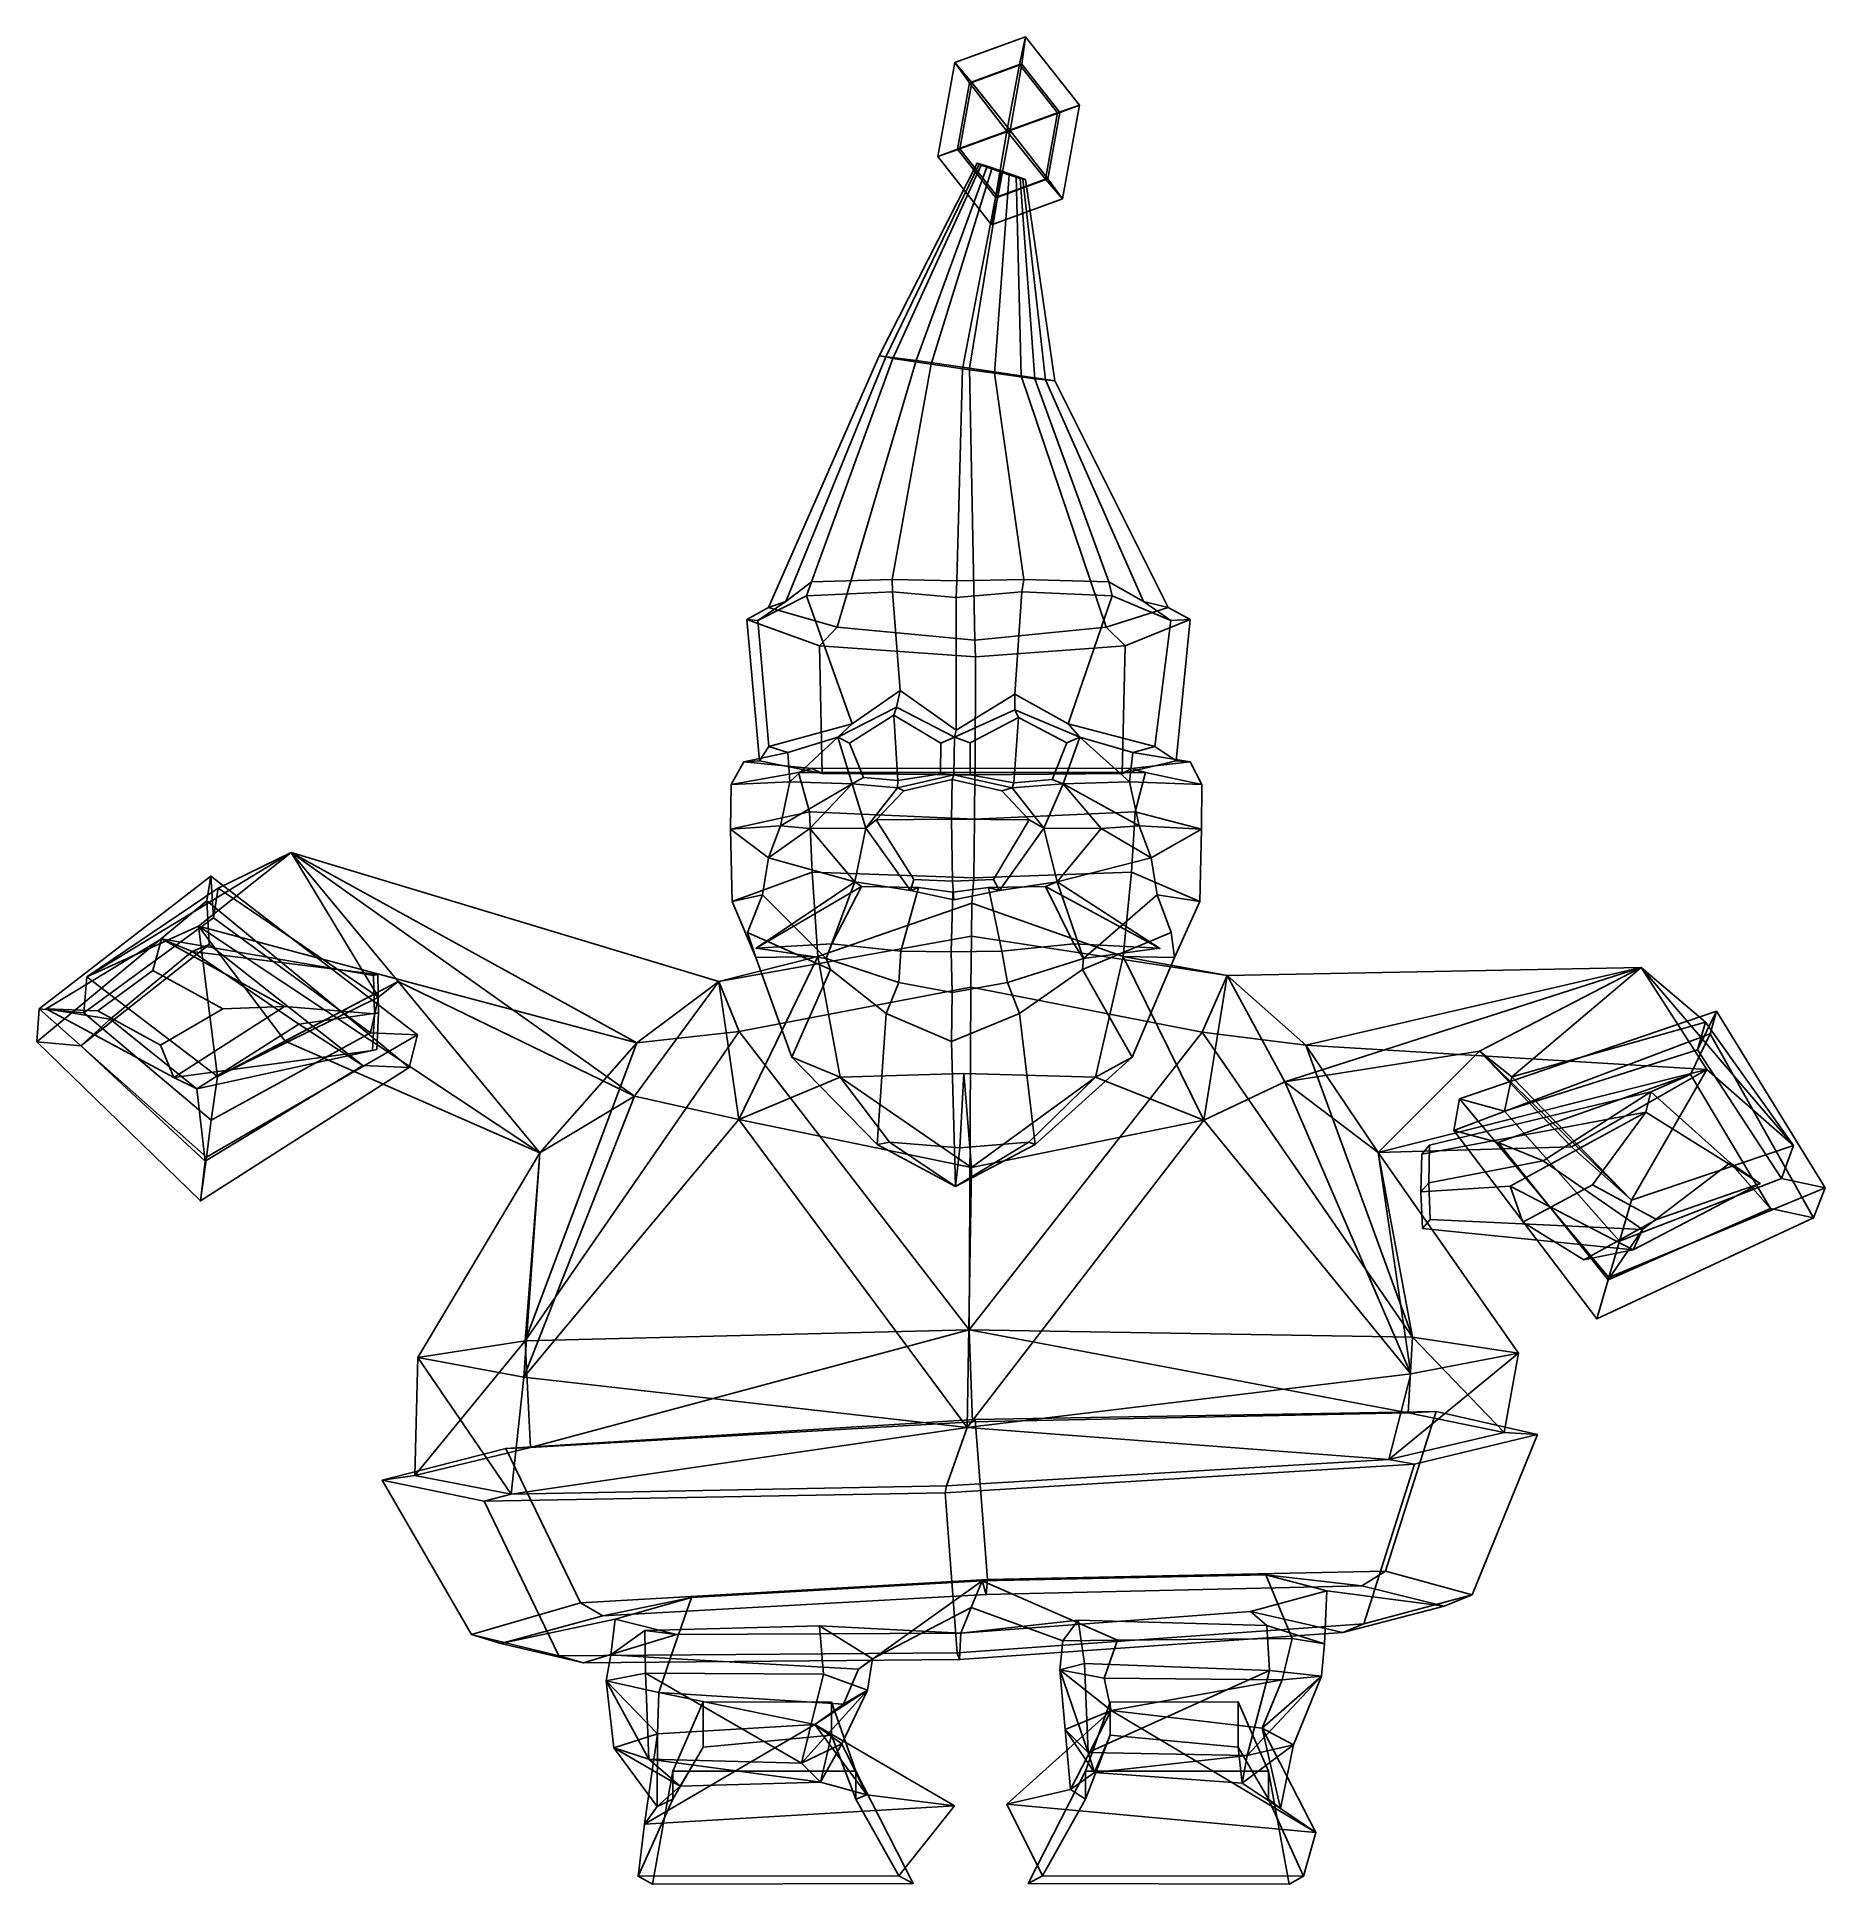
# Model space of a CAD drawing. Extents: x -254 to 229, y -153 to 346.
import ezdxf

# ---------------------------------------------------------------- set-up
doc = ezdxf.new("R2010")
doc.units = 0

msp = doc.modelspace()

# ---------------------------------------------------------------- linework, layer by layer
for p in [(-59.92289, 99.970367, 98.463905), (49.065189, 99.970367, 103.711929)]:
    msp.add_point(p)
for points in [[(-2.347851, 333.875122, 63.79007), (11.174175, 338.782196, 64.121826), (12.830651, 346.257965, 51.109158), (-6.292382, 339.318451, 50.639996)], [(-1.720869, 333.967041, 37.678856), (-6.292382, 339.318451, 50.639996), (12.830651, 346.257965, 51.109158), (11.801157, 338.874054, 38.010605)], [(21.453957, 325.751984, 64.349907), (27.36845, 327.830566, 51.431713), (12.830651, 346.257965, 51.109158), (11.174175, 338.782196, 64.121826)], [(22.080938, 325.843933, 38.238689), (11.801157, 338.874054, 38.010605), (12.830651, 346.257965, 51.109158), (27.36845, 327.830566, 51.431713)], [(-10.877625, 313.951508, 50.493382), (-5.590096, 315.93808, 63.686405), (-2.347851, 333.875122, 63.79007), (-6.292382, 339.318451, 50.639996)], [(-10.877625, 313.951508, 50.493382), (-6.292382, 339.318451, 50.639996), (-1.720869, 333.967041, 37.678856), (-4.963113, 316.029999, 37.575188)], [(7.802064, 320.825989, 69.425964), (11.174175, 338.782196, 64.121826), (-2.347851, 333.875122, 63.79007)], [(8.688744, 320.955994, 32.499119), (-1.720869, 333.967041, 37.678856), (11.801157, 338.874054, 38.010605)], [(7.802064, 320.825989, 69.425964), (21.453957, 325.751984, 64.349907), (11.174175, 338.782196, 64.121826)], [(8.688744, 320.955994, 32.499119), (11.801157, 338.874054, 38.010605), (22.080938, 325.843933, 38.238689)], [(-5.590096, 315.93808, 63.686405), (7.802064, 320.825989, 69.425964), (-2.347851, 333.875122, 63.79007)], [(-4.963113, 316.029999, 37.575188), (-1.720869, 333.967041, 37.678856), (8.688744, 320.955994, 32.499119)], [(18.211714, 307.814911, 64.246239), (21.453957, 325.751984, 64.349907), (7.802064, 320.825989, 69.425964)], [(18.838692, 307.90683, 38.135021), (8.688744, 320.955994, 32.499119), (22.080938, 325.843933, 38.238689)], [(22.783207, 302.463623, 51.285103), (27.36845, 327.830566, 51.431713), (21.453957, 325.751984, 64.349907), (18.211714, 307.814911, 64.246239)], [(22.783207, 302.463623, 51.285103), (18.838692, 307.90683, 38.135021), (22.080938, 325.843933, 38.238689), (27.36845, 327.830566, 51.431713)], [(4.689672, 302.907959, 63.914486), (7.802064, 320.825989, 69.425964), (-5.590096, 315.93808, 63.686405)], [(5.316654, 302.999878, 37.803272), (-4.963113, 316.029999, 37.575188), (8.688744, 320.955994, 32.499119)], [(4.689672, 302.907959, 63.914486), (18.211714, 307.814911, 64.246239), (7.802064, 320.825989, 69.425964)], [(5.316654, 302.999878, 37.803272), (8.688744, 320.955994, 32.499119), (18.838692, 307.90683, 38.135021)], [(3.660183, 295.52417, 50.815941), (-10.877625, 313.951508, 50.493382), (-4.963113, 316.029999, 37.575188), (5.316654, 302.999878, 37.803272)], [(3.660183, 295.52417, 50.815941), (4.689672, 302.907959, 63.914486), (-5.590096, 315.93808, 63.686405), (-10.877625, 313.951508, 50.493382)], [(0.269765, 311.915375, 52.625484), (-0.248689, 312.154968, 49.370468), (-26.687834, 260.115814, 43.120922), (-24.903948, 259.765869, 53.652981)], [(-0.248689, 312.154968, 49.370468), (2.455795, 311.293182, 46.264141), (-16.76951, 258.780365, 33.266064), (-26.687834, 260.115814, 43.120922)], [(0.823962, 311.64859, 56.658669), (0.269765, 311.915375, 52.625484), (-24.903948, 259.765869, 53.652981), (-23.013975, 259.378326, 66.697502)], [(3.695835, 310.630707, 58.678055), (0.823962, 311.64859, 56.658669), (-23.013975, 259.378326, 66.697502), (-12.644025, 257.830536, 73.387833)], [(2.455795, 311.293182, 46.264141), (6.420247, 309.981445, 44.221828), (-2.307071, 256.761505, 26.920818), (-16.76951, 258.780365, 33.266064)], [(6.02415, 309.814087, 59.87191), (3.695835, 310.630707, 58.678055), (-12.644025, 257.830536, 73.387833), (-4.223265, 256.586487, 77.381775)], [(6.02415, 309.814087, 59.87191), (-4.223265, 256.586487, 77.381775), (4.47627, 255.367935, 74.034477), (8.410094, 309.02182, 58.788937)], [(10.276659, 308.624054, 46.448093), (11.632722, 254.694931, 34.338837), (-2.307071, 256.761505, 26.920818), (6.420247, 309.981445, 44.221828)], [(3.660183, 295.52417, 50.815941), (5.316654, 302.999878, 37.803272), (18.838692, 307.90683, 38.135021), (22.783207, 302.463623, 51.285103)], [(3.660183, 295.52417, 50.815941), (22.783207, 302.463623, 51.285103), (18.211714, 307.814911, 64.246239), (4.689672, 302.907959, 63.914486)], [(8.410094, 309.02182, 58.788937), (4.47627, 255.367935, 74.034477), (15.323905, 253.86377, 68.145554), (11.380715, 308.045715, 56.906967)], [(12.820791, 307.69458, 49.677868), (20.775267, 253.288666, 44.913635), (11.632722, 254.694931, 34.338837), (10.276659, 308.624054, 46.448093)], [(11.380715, 308.045715, 56.906967), (15.323905, 253.86377, 68.145554), (18.197744, 253.566101, 55.28096), (12.138285, 307.864838, 52.90464)], [(12.138285, 307.864838, 52.90464), (18.197744, 253.566101, 55.28096), (20.775267, 253.288666, 44.913635), (12.820791, 307.69458, 49.677868)], [(-38.071987, 186.79155, 19.4879), (-56.624931, 192.061508, 37.711788), (-26.687834, 260.115814, 43.120922), (-16.76951, 258.780365, 33.266064)], [(-56.624931, 192.061508, 37.711788), (-51.984612, 193.682114, 58.84156), (-24.903948, 259.765869, 53.652981), (-26.687834, 260.115814, 43.120922)], [(-51.984612, 193.682114, 58.84156), (-45.056076, 198.994156, 84.371254), (-23.013975, 259.378326, 66.697502), (-24.903948, 259.765869, 53.652981)], [(-45.056076, 198.994156, 84.371254), (-23.236708, 199.639084, 97.115662), (-12.644025, 257.830536, 73.387833), (-23.013975, 259.378326, 66.697502)], [(-0.890529, 183.198441, 3.870492), (-38.071987, 186.79155, 19.4879), (-16.76951, 258.780365, 33.266064), (-2.307071, 256.761505, 26.920818)], [(-5.743834, 199.249725, 104.661278), (-4.223265, 256.586487, 77.381775), (-12.644025, 257.830536, 73.387833), (-23.236708, 199.639084, 97.115662)], [(-5.743834, 199.249725, 104.661278), (12.393101, 199.639084, 98.831314), (4.47627, 255.367935, 74.034477), (-4.223265, 256.586487, 77.381775)], [(-0.890529, 183.198441, 3.870492), (-2.307071, 256.761505, 26.920818), (11.632722, 254.694931, 34.338837), (34.618355, 186.79155, 22.988104)], [(35.336033, 198.994156, 88.242317), (15.323905, 253.86377, 68.145554), (4.47627, 255.367935, 74.034477), (12.393101, 199.639084, 98.831314)], [(34.618355, 186.79155, 22.988104), (11.632722, 254.694931, 34.338837), (20.775267, 253.288666, 44.913635), (51.334488, 192.061508, 42.910282)], [(44.685448, 193.682114, 63.496441), (18.197744, 253.566101, 55.28096), (15.323905, 253.86377, 68.145554), (35.336033, 198.994156, 88.242317)], [(51.334488, 192.061508, 42.910282), (20.775267, 253.288666, 44.913635), (18.197744, 253.566101, 55.28096), (44.685448, 193.682114, 63.496441)], [(-46.363701, 195.194351, 88.245819), (-45.056076, 198.994156, 84.371254), (-51.984612, 193.682114, 58.84156), (-59.501453, 188.527695, 59.431694)], [(-34.010635, 160.656998, 92.326294), (-46.363701, 195.194351, 88.245819), (-59.501453, 188.527695, 59.431694), (-56.55315, 154.545135, 74.044098)], [(-23.090225, 196.32782, 101.357071), (-23.236708, 199.639084, 97.115662), (-45.056076, 198.994156, 84.371254), (-46.363701, 195.194351, 88.245819)], [(-21.070675, 169.633209, 103.582619), (-23.090225, 196.32782, 101.357071), (-46.363701, 195.194351, 88.245819), (-34.010635, 160.656998, 92.326294)], [(-5.886552, 194.748077, 107.625153), (-5.743834, 199.249725, 104.661278), (-23.236708, 199.639084, 97.115662), (-23.090225, 196.32782, 101.357071)], [(-5.878783, 158.906677, 107.463806), (-5.886552, 194.748077, 107.625153), (-23.090225, 196.32782, 101.357071), (-21.070675, 169.633209, 103.582619)], [(-5.886552, 194.748077, 107.625153), (11.839773, 196.32782, 103.039024), (12.393101, 199.639084, 98.831314), (-5.743834, 199.249725, 104.661278)], [(-5.878783, 158.906677, 107.463806), (9.979163, 168.63353, 105.078453), (11.839773, 196.32782, 103.039024), (-5.886552, 194.748077, 107.625153)], [(9.979163, 168.63353, 105.078453), (24.362432, 160.656998, 95.137093), (36.265327, 195.194351, 92.224602), (11.839773, 196.32782, 103.039024)], [(11.839773, 196.32782, 103.039024), (36.265327, 195.194351, 92.224602), (35.336033, 198.994156, 88.242317), (12.393101, 199.639084, 98.831314)], [(24.362432, 160.656998, 95.137093), (47.772171, 154.545135, 79.067604), (52.110809, 188.527695, 64.806084), (36.265327, 195.194351, 92.224602)], [(36.265327, 195.194351, 92.224602), (52.110809, 188.527695, 64.806084), (44.685448, 193.682114, 63.496441), (35.336033, 198.994156, 88.242317)], [(-59.501453, 188.527695, 59.431694), (-51.984612, 193.682114, 58.84156), (-56.624931, 192.061508, 37.711788), (-62.45396, 188.819092, 35.937191)], [(-62.45396, 188.819092, 35.937191), (-56.624931, 192.061508, 37.711788), (-38.071987, 186.79155, 19.4879), (-42.884426, 181.670441, 15.822967)], [(57.307053, 188.819092, 41.703957), (39.760666, 181.670441, 19.802517), (34.618355, 186.79155, 22.988104), (51.334488, 192.061508, 42.910282)], [(52.110809, 188.527695, 64.806084), (57.307053, 188.819092, 41.703957), (51.334488, 192.061508, 42.910282), (44.685448, 193.682114, 63.496441)], [(-56.55315, 154.545135, 74.044098), (-59.501453, 188.527695, 59.431694), (-62.45396, 188.819092, 35.937191), (-59.0354, 150.610107, 39.889221)], [(-59.0354, 150.610107, 39.889221), (-62.45396, 188.819092, 35.937191), (-42.884426, 181.670441, 15.822967), (-42.138325, 147.207367, 17.106606)], [(-42.884426, 181.670441, 15.822967), (-38.071987, 186.79155, 19.4879), (-0.890529, 183.198441, 3.870492), (-0.693352, 178.719879, -0.224379)], [(39.760666, 181.670441, 19.802517), (-0.693352, 178.719879, -0.224379), (-0.890529, 183.198441, 3.870492), (34.618355, 186.79155, 22.988104)], [(53.524593, 150.610107, 45.309242), (38.894684, 147.207367, 21.00853), (39.760666, 181.670441, 19.802517), (57.307053, 188.819092, 41.703957)], [(47.772171, 154.545135, 79.067604), (53.524593, 150.610107, 45.309242), (57.307053, 188.819092, 41.703957), (52.110809, 188.527695, 64.806084)], [(-42.138325, 147.207367, 17.106606), (-42.884426, 181.670441, 15.822967), (-0.693352, 178.719879, -0.224379), (-0.764879, 146.843521, 1.261059)], [(38.894684, 147.207367, 21.00853), (-0.764879, 146.843521, 1.261059), (-0.693352, 178.719879, -0.224379), (39.760666, 181.670441, 19.802517)], [(-21.070675, 169.633209, 103.582619), (-34.010635, 160.656998, 92.326294), (-37.919231, 157.03418, 96.409164), (-21.998529, 165.15947, 109.539261)], [(-22.738623, 163.002335, 108.585587), (-21.998529, 165.15947, 109.539261), (-37.919231, 157.03418, 96.409164), (-34.752476, 155.389191, 97.702942)], [(-22.738623, 163.002335, 108.585587), (-10.091219, 155.39267, 110.907852), (-6.338871, 157.037567, 112.348114), (-21.998529, 165.15947, 109.539261)], [(-5.878783, 158.906677, 107.463806), (-21.070675, 169.633209, 103.582619), (-21.998529, 165.15947, 109.539261), (-6.338871, 157.037567, 112.348114)], [(-5.878783, 158.906677, 107.463806), (-6.338871, 157.037567, 112.348114), (9.929328, 164.372314, 111.077217), (9.979163, 168.63353, 105.078453)], [(9.979163, 168.63353, 105.078453), (9.929328, 164.372314, 111.077217), (27.514881, 157.03418, 99.559967), (24.362432, 160.656998, 95.137093)], [(-51.442268, 152.844635, 78.687119), (-37.919231, 157.03418, 96.409164), (-34.010635, 160.656998, 92.326294), (-56.55315, 154.545135, 74.044098)], [(-21.704479, 145.280884, 106.726364), (-22.738623, 163.002335, 108.585587), (-34.752476, 155.389191, 97.702942), (-30.972342, 146.127609, 100.930992)], [(-10.091219, 155.39267, 110.907852), (-22.738623, 163.002335, 108.585587), (-21.704479, 145.280884, 106.726364), (-10.134099, 147.104996, 111.798355)], [(10.927411, 162.370285, 109.995972), (9.929328, 164.372314, 111.077217), (-6.338871, 157.037567, 112.348114), (-2.111943, 155.50119, 111.481384)], [(-2.111943, 155.50119, 111.481384), (-2.164828, 146.861496, 112.579666), (9.660686, 144.723846, 107.575127), (10.927411, 162.370285, 109.995972)], [(9.660686, 144.723846, 107.575127), (19.998259, 145.625793, 101.469162), (24.02887, 155.496414, 97.903839), (10.927411, 162.370285, 109.995972)], [(10.927411, 162.370285, 109.995972), (24.02887, 155.496414, 97.903839), (27.514881, 157.03418, 99.559967), (9.929328, 164.372314, 111.077217)], [(41.790062, 152.844635, 83.176468), (47.772171, 154.545135, 79.067604), (24.362432, 160.656998, 95.137093), (27.514881, 157.03418, 99.559967)], [(-50.850628, 144.953384, 80.131935), (-37.919231, 157.03418, 96.409164), (-51.442268, 152.844635, 78.687119)], [(-33.996304, 144.454849, 101.838303), (-37.919231, 157.03418, 96.409164), (-50.850628, 144.953384, 80.131935)], [(-30.972342, 146.127609, 100.930992), (-34.752476, 155.389191, 97.702942), (-37.919231, 157.03418, 96.409164), (-33.996304, 144.454849, 101.838303)], [(-10.134099, 147.104996, 111.798355), (-6.539031, 146.881866, 115.33728), (-6.338871, 157.037567, 112.348114), (-10.091219, 155.39267, 110.907852)], [(-2.164828, 146.861496, 112.579666), (-2.111943, 155.50119, 111.481384), (-6.338871, 157.037567, 112.348114), (-6.539031, 146.881866, 115.33728)], [(19.998259, 145.625793, 101.469162), (23.002016, 144.454849, 104.582901), (27.514881, 157.03418, 99.559967), (24.02887, 155.496414, 97.903839)], [(23.002016, 144.454849, 104.582901), (40.950146, 144.953384, 84.552361), (27.514881, 157.03418, 99.559967)], [(40.950146, 144.953384, 84.552361), (41.790062, 152.844635, 83.176468), (27.514881, 157.03418, 99.559967)], [(-51.442268, 152.844635, 78.687119), (-63.308769, 150.366364, 40.362213), (-66.744888, 144.191269, 41.351803), (-50.850628, 144.953384, 80.131935)], [(-66.744888, 144.191269, 41.351803), (-63.308769, 150.366364, 40.362213), (-44.91729, 148.561157, 14.337346), (-48.493896, 147.51944, 10.939437)], [(-56.55315, 154.545135, 74.044098), (-59.0354, 150.610107, 39.889221), (-63.308769, 150.366364, 40.362213), (-51.442268, 152.844635, 78.687119)], [(-59.0354, 150.610107, 39.889221), (-42.138325, 147.207367, 17.106606), (-44.91729, 148.561157, 14.337346), (-63.308769, 150.366364, 40.362213)], [(53.524593, 150.610107, 45.309242), (57.283997, 150.366364, 46.169029), (41.478119, 148.561157, 18.497482), (38.894684, 147.207367, 21.00853)], [(41.790062, 152.844635, 83.176468), (40.950146, 144.953384, 84.552361), (60.496941, 144.191269, 47.478786), (57.283997, 150.366364, 46.169029)], [(60.496941, 144.191269, 47.478786), (45.252453, 147.51944, 15.453537), (41.478119, 148.561157, 18.497482), (57.283997, 150.366364, 46.169029)], [(47.772171, 154.545135, 79.067604), (41.790062, 152.844635, 83.176468), (57.283997, 150.366364, 46.169029), (53.524593, 150.610107, 45.309242)], [(-66.878075, 132.198395, 43.64249), (-66.744888, 144.191269, 41.351803), (-48.493896, 147.51944, 10.939437), (-45.543152, 136.885239, 9.530665)], [(-50.850628, 144.953384, 80.131935), (-66.744888, 144.191269, 41.351803), (-66.878075, 132.198395, 43.64249), (-53.40213, 133.045364, 79.858742)], [(-53.40213, 133.045364, 79.858742), (-33.996304, 144.454849, 101.838303), (-50.850628, 144.953384, 80.131935)], [(-48.493896, 147.51944, 10.939437), (-44.91729, 148.561157, 14.337346), (-0.877564, 148.622803, -1.069312), (-0.859925, 147.443558, -2.603269)], [(-45.543152, 136.885239, 9.530665), (-48.493896, 147.51944, 10.939437), (-0.859925, 147.443558, -2.603269), (-0.93399, 134.830032, -1.065151)], [(-42.138325, 147.207367, 17.106606), (-0.764879, 146.843521, 1.261059), (-0.877564, 148.622803, -1.069312), (-44.91729, 148.561157, 14.337346)], [(-21.704479, 145.280884, 106.726364), (-30.972342, 146.127609, 100.930992), (-33.996304, 144.454849, 101.838303), (-21.780878, 143.293945, 109.030434)], [(-7.203269, 134.889618, 134.767792), (-6.994507, 145.629623, 130.432343), (-20.044636, 142.505722, 126.112686), (-27.520575, 134.720856, 127.015816)], [(-21.704479, 145.280884, 106.726364), (-21.780878, 143.293945, 109.030434), (-6.539031, 146.881866, 115.33728), (-10.134099, 147.104996, 111.798355)], [(-6.994507, 145.629623, 130.432343), (-6.539031, 146.881866, 115.33728), (-21.780878, 143.293945, 109.030434), (-20.044636, 142.505722, 126.112686)], [(-7.203269, 134.889618, 134.767792), (13.764859, 134.720856, 129.003799), (6.410284, 142.505722, 127.386551), (-6.994507, 145.629623, 130.432343)], [(-6.994507, 145.629623, 130.432343), (6.410284, 142.505722, 127.386551), (9.238271, 143.293945, 110.524071), (-6.539031, 146.881866, 115.33728)], [(9.660686, 144.723846, 107.575127), (-2.164828, 146.861496, 112.579666), (-6.539031, 146.881866, 115.33728), (9.238271, 143.293945, 110.524071)], [(42.450722, 136.885239, 13.767772), (-0.93399, 134.830032, -1.065151), (-0.859925, 147.443558, -2.603269), (45.252453, 147.51944, 15.453537)], [(38.894684, 147.207367, 21.00853), (41.478119, 148.561157, 18.497482), (-0.877564, 148.622803, -1.069312), (-0.764879, 146.843521, 1.261059)], [(45.252453, 147.51944, 15.453537), (-0.859925, 147.443558, -2.603269), (-0.877564, 148.622803, -1.069312), (41.478119, 148.561157, 18.497482)], [(9.660686, 144.723846, 107.575127), (9.238271, 143.293945, 110.524071), (23.002016, 144.454849, 104.582901), (19.998259, 145.625793, 101.469162)], [(43.516098, 133.045364, 84.525574), (40.950146, 144.953384, 84.552361), (23.002016, 144.454849, 104.582901)], [(40.950146, 144.953384, 84.552361), (43.516098, 133.045364, 84.525574), (60.409416, 132.198395, 49.771671), (60.496941, 144.191269, 47.478786)], [(60.409416, 132.198395, 49.771671), (42.450722, 136.885239, 13.767772), (45.252453, 147.51944, 15.453537), (60.496941, 144.191269, 47.478786)], [(-45.505383, 132.315857, 104.629143), (-33.996304, 144.454849, 101.838303), (-53.40213, 133.045364, 79.858742)], [(-45.505383, 132.315857, 104.629143), (-30.325928, 132.456955, 108.547112), (-33.996304, 144.454849, 101.838303)], [(-30.325928, 132.456955, 108.547112), (-21.780878, 143.293945, 109.030434), (-33.996304, 144.454849, 101.838303)], [(-27.520575, 134.720856, 127.015816), (-20.044636, 142.505722, 126.112686), (-21.780878, 143.293945, 109.030434), (-30.325928, 132.456955, 108.547112)], [(13.764859, 134.720856, 129.003799), (17.790226, 132.456955, 110.864014), (9.238271, 143.293945, 110.524071), (6.410284, 142.505722, 127.386551)], [(17.790226, 132.456955, 110.864014), (23.002016, 144.454849, 104.582901), (9.238271, 143.293945, 110.524071)], [(33.275898, 132.315857, 108.422638), (23.002016, 144.454849, 104.582901), (17.790226, 132.456955, 110.864014)], [(33.275898, 132.315857, 108.422638), (43.516098, 133.045364, 84.525574), (23.002016, 144.454849, 104.582901)], [(-66.490242, 112.605019, 45.106327), (-66.878075, 132.198395, 43.64249), (-45.543152, 136.885239, 9.530665), (-44.859898, 120.534973, 12.632503)], [(-44.859898, 120.534973, 12.632503), (-45.543152, 136.885239, 9.530665), (-0.93399, 134.830032, -1.065151), (-1.158117, 119.051178, 3.589415)], [(-6.89832, 118.113037, 128.434784), (-7.203269, 134.889618, 134.767792), (-27.520575, 134.720856, 127.015816), (-17.401405, 118.58416, 122.435463)], [(-6.89832, 118.113037, 128.434784), (4.132597, 118.58416, 123.472382), (13.764859, 134.720856, 129.003799), (-7.203269, 134.889618, 134.767792)], [(41.472603, 120.534973, 16.789608), (-1.158117, 119.051178, 3.589415), (-0.93399, 134.830032, -1.065151), (42.450722, 136.885239, 13.767772)], [(59.882736, 112.605019, 51.191475), (41.472603, 120.534973, 16.789608), (42.450722, 136.885239, 13.767772), (60.409416, 132.198395, 49.771671)], [(-53.40213, 133.045364, 79.858742), (-66.878075, 132.198395, 43.64249), (-56.587254, 124.387726, 79.126717)], [(-58.279266, 114.451881, 79.23999), (-56.587254, 124.387726, 79.126717), (-66.878075, 132.198395, 43.64249), (-66.490242, 112.605019, 45.106327)], [(-56.587254, 124.387726, 79.126717), (-45.505383, 132.315857, 104.629143), (-53.40213, 133.045364, 79.858742)], [(-33.301308, 117.93882, 101.952675), (-45.505383, 132.315857, 104.629143), (-56.587254, 124.387726, 79.126717)], [(-33.301308, 117.93882, 101.952675), (-30.325928, 132.456955, 108.547112), (-45.505383, 132.315857, 104.629143)], [(-18.271536, 115.56002, 108.878296), (-30.325928, 132.456955, 108.547112), (-33.301308, 117.93882, 101.952675)], [(-17.401405, 118.58416, 122.435463), (-27.520575, 134.720856, 127.015816), (-30.325928, 132.456955, 108.547112), (-18.271536, 115.56002, 108.878296)], [(4.132597, 118.58416, 123.472382), (5.759783, 115.56002, 110.035461), (17.790226, 132.456955, 110.864014), (13.764859, 134.720856, 129.003799)], [(5.759783, 115.56002, 110.035461), (21.385447, 117.93882, 104.585968), (17.790226, 132.456955, 110.864014)], [(21.385447, 117.93882, 104.585968), (33.275898, 132.315857, 108.422638), (17.790226, 132.456955, 110.864014)], [(21.385447, 117.93882, 104.585968), (46.756824, 124.387726, 84.102966), (33.275898, 132.315857, 108.422638)], [(46.756824, 124.387726, 84.102966), (43.516098, 133.045364, 84.525574), (33.275898, 132.315857, 108.422638)], [(43.516098, 133.045364, 84.525574), (46.756824, 124.387726, 84.102966), (60.409416, 132.198395, 49.771671)], [(48.430122, 114.451881, 84.378281), (59.882736, 112.605019, 51.191475), (60.409416, 132.198395, 49.771671), (46.756824, 124.387726, 84.102966)], [(-240.797241, 92.229446, 58.82782), (-205.32576, 116.216599, 68.687073), (-185.592972, 125.843781, 18.010359)], [(-240.797241, 92.229446, 58.82782), (-185.592972, 125.843781, 18.010359), (-210.658127, 105.913223, -12.630284)], [(-92.20549, 74.407234, -40.555149), (-210.658127, 105.913223, -12.630284), (-185.592972, 125.843781, 18.010359)], [(-161.991119, 86.76384, 60.073494), (-185.592972, 125.843781, 18.010359), (-205.32576, 116.216599, 68.687073)], [(-92.7985, 60.008171, 40.682518), (-70.048698, 91.021881, -7.033662), (-185.592972, 125.843781, 18.010359)], [(-92.7985, 60.008171, 40.682518), (-185.592972, 125.843781, 18.010359), (-156.717056, 90.986061, 43.384178)], [(-92.20549, 74.407234, -40.555149), (-185.592972, 125.843781, 18.010359), (-70.048698, 91.021881, -7.033662)], [(-161.991119, 86.76384, 60.073494), (-156.717056, 90.986061, 43.384178), (-185.592972, 125.843781, 18.010359)], [(-60.066444, 97.506294, 49.742264), (-66.490242, 112.605019, 45.106327), (-44.859898, 120.534973, 12.632503), (-43.283104, 97.783638, 25.475817)], [(-58.279266, 114.451881, 79.23999), (-41.068832, 97.192139, 108.220245), (-33.301308, 117.93882, 101.952675), (-56.587254, 124.387726, 79.126717)], [(-43.283104, 97.783638, 25.475817), (-44.859898, 120.534973, 12.632503), (-1.158117, 119.051178, 3.589415), (-1.700402, 112.145493, 2.917608)], [(39.230629, 97.718353, 26.823326), (-1.700402, 112.145493, 2.917608), (-1.158117, 119.051178, 3.589415), (41.472603, 120.534973, 16.789608)], [(48.430122, 114.451881, 84.378281), (46.756824, 124.387726, 84.102966), (21.385447, 117.93882, 104.585968), (28.514832, 97.192139, 111.570854)], [(53.043221, 97.506294, 55.188755), (39.230629, 97.718353, 26.823326), (41.472603, 120.534973, 16.789608), (59.882736, 112.605019, 51.191475)], [(-254.318497, 74.691505, 128.095642), (-208.388504, 112.825401, 142.479446), (-207.292389, 119.482124, 109.390839), (-253.711578, 83.648346, 94.926468)], [(-253.711578, 83.648346, 94.926468), (-207.292389, 119.482124, 109.390839), (-206.613434, 108.183304, 105.44561), (-241.651001, 82.51754, 95.013634)], [(-241.651001, 82.51754, 95.013634), (-206.613434, 108.183304, 105.44561), (-205.32576, 116.216599, 68.687073), (-240.797241, 92.229446, 58.82782)], [(-151.479828, 76.558037, 96.542412), (-207.292389, 119.482124, 109.390839), (-208.388504, 112.825401, 142.479446), (-153.730209, 67.715195, 129.685623)], [(-151.479828, 76.558037, 96.542412), (-164.202713, 77.146095, 96.237846), (-206.613434, 108.183304, 105.44561), (-207.292389, 119.482124, 109.390839)], [(-205.32576, 116.216599, 68.687073), (-206.613434, 108.183304, 105.44561), (-164.202713, 77.146095, 96.237846), (-161.991119, 86.76384, 60.073494)], [(-31.528263, 116.655182, 116.743759), (-33.301308, 117.93882, 101.952675), (-59.92289, 99.970367, 98.463905)], [(-59.92289, 99.970367, 98.463905), (-33.301308, 117.93882, 101.952675), (-41.068832, 97.192139, 108.220245)], [(-39.484921, 101.158188, 118.886116), (-31.528263, 116.655182, 116.743759), (-59.92289, 99.970367, 98.463905)], [(-16.132862, 116.416817, 117.608253), (-31.528263, 116.655182, 116.743759), (-39.484921, 101.158188, 118.886116), (-20.836359, 99.171005, 128.889267)], [(-31.528263, 116.655182, 116.743759), (-16.132862, 116.416817, 117.608253), (-18.271536, 115.56002, 108.878296), (-33.301308, 117.93882, 101.952675)], [(-20.836359, 99.171005, 128.889267), (-7.257659, 98.986404, 130.261353), (-6.809057, 115.132927, 120.945023), (-16.132862, 116.416817, 117.608253)], [(-6.89832, 118.113037, 128.434784), (-17.401405, 118.58416, 122.435463), (-18.271536, 115.56002, 108.878296), (-6.554652, 113.029472, 115.661682)], [(-6.809057, 115.132927, 120.945023), (-6.554652, 113.029472, 115.661682), (-18.271536, 115.56002, 108.878296), (-16.132862, 116.416817, 117.608253)], [(6.39005, 99.171005, 130.200272), (2.792215, 116.416817, 118.519547), (-6.809057, 115.132927, 120.945023), (-7.257659, 98.986404, 130.261353)], [(-6.89832, 118.113037, 128.434784), (-6.554652, 113.029472, 115.661682), (5.759783, 115.56002, 110.035461), (4.132597, 118.58416, 123.472382)], [(-6.809057, 115.132927, 120.945023), (2.792215, 116.416817, 118.519547), (5.759783, 115.56002, 110.035461), (-6.554652, 113.029472, 115.661682)], [(18.199451, 116.655182, 119.138268), (21.385447, 117.93882, 104.585968), (5.759783, 115.56002, 110.035461), (2.792215, 116.416817, 118.519547)], [(2.792215, 116.416817, 118.519547), (6.39005, 99.171005, 130.200272), (25.913454, 101.158188, 122.035202), (18.199451, 116.655182, 119.138268)], [(18.199451, 116.655182, 119.138268), (49.065189, 99.970367, 103.711929), (21.385447, 117.93882, 104.585968)], [(25.913454, 101.158188, 122.035202), (49.065189, 99.970367, 103.711929), (18.199451, 116.655182, 119.138268)], [(49.065189, 99.970367, 103.711929), (28.514832, 97.192139, 111.570854), (21.385447, 117.93882, 104.585968)], [(-254.318497, 74.691505, 128.095642), (-242.433868, 73.612221, 128.193832), (-207.765961, 100.993454, 138.344513), (-208.388504, 112.825401, 142.479446)], [(-153.730209, 67.715195, 129.685623), (-208.388504, 112.825401, 142.479446), (-207.765961, 100.993454, 138.344513), (-166.230621, 68.327133, 129.398376)], [(-1.789612, 103.218719, -7.788451), (-70.048698, 91.021881, -7.033662), (-43.283104, 97.783638, 25.475817), (-1.700402, 112.145493, 2.917608)], [(-60.066444, 97.506294, 49.742264), (-62.341133, 104.21936, 82.381485), (-58.279266, 114.451881, 79.23999), (-66.490242, 112.605019, 45.106327)], [(-58.279266, 114.451881, 79.23999), (-62.341133, 104.21936, 82.381485), (-39.898346, 94.258354, 98.814003), (-41.068832, 97.192139, 108.220245)], [(-1.700402, 112.145493, 2.917608), (39.230629, 97.718353, 26.823326), (67.334694, 92.627464, -8.12699), (-1.789612, 103.218719, -7.788451)], [(48.430122, 114.451881, 84.378281), (28.514832, 97.192139, 111.570854), (28.253532, 94.258354, 102.095673), (52.171356, 104.21936, 87.895523)], [(53.043221, 97.506294, 55.188755), (59.882736, 112.605019, 51.191475), (48.430122, 114.451881, 84.378281), (52.171356, 104.21936, 87.895523)], [(-205.570053, 65.284348, 50.770061), (-240.797241, 92.229446, 58.82782), (-210.658127, 105.913223, -12.630284)], [(-118.378799, 44.690907, -2.828526), (-210.658127, 105.913223, -12.630284), (-92.20549, 74.407234, -40.555149)], [(-187.241562, 74.848656, 7.466157), (-210.658127, 105.913223, -12.630284), (-118.378799, 44.690907, -2.828526)], [(-205.570053, 65.284348, 50.770061), (-210.658127, 105.913223, -12.630284), (-187.241562, 74.848656, 7.466157)], [(-251.859955, 83.639946, 156.810608), (-220.636505, 102.493759, 158.444366), (-212.328766, 99.104752, 123.918434), (-234.542877, 80.849281, 121.313881)], [(-237.838089, 83.063293, 217.960327), (-222.973267, 93.988899, 229.887802), (-220.636505, 102.493759, 158.444366), (-251.859955, 83.639946, 156.810608)], [(-234.542877, 80.849281, 121.313881), (-212.328766, 99.104752, 123.918434), (-207.765961, 100.993454, 138.344513), (-242.433868, 73.612221, 128.193832)], [(-204.101151, 83.594139, 232.377197), (-187.379303, 84.230576, 177.651855), (-220.636505, 102.493759, 158.444366), (-222.973267, 93.988899, 229.887802)], [(-163.341705, 92.579834, 179.46405), (-162.188339, 92.84874, 165.999008), (-212.328766, 99.104752, 123.918434), (-220.636505, 102.493759, 158.444366)], [(-163.078156, 82.302071, 180.102188), (-163.341705, 92.579834, 179.46405), (-220.636505, 102.493759, 158.444366), (-187.379303, 84.230576, 177.651855)], [(-183.506104, 79.46447, 124.407166), (-166.230621, 68.327133, 129.398376), (-207.765961, 100.993454, 138.344513), (-212.328766, 99.104752, 123.918434)], [(-1.789612, 103.218719, -7.788451), (-1.978896, 89.445251, -58.590179), (-64.52813, 77.447586, -50.845592), (-70.048698, 91.021881, -7.033662)], [(-39.898346, 94.258354, 98.814003), (-62.341133, 104.21936, 82.381485), (-60.066444, 97.506294, 49.742264), (-50.313652, 70.563843, 67.030365)], [(-41.068832, 97.192139, 108.220245), (-39.484921, 101.158188, 118.886116), (-59.92289, 99.970367, 98.463905)], [(-20.836359, 99.171005, 128.889267), (-39.484921, 101.158188, 118.886116), (-41.068832, 97.192139, 108.220245), (-21.386423, 90.712051, 118.464645)], [(-1.789612, 103.218719, -7.788451), (67.334694, 92.627464, -8.12699), (60.596302, 77.327072, -50.95298), (-1.978896, 89.445251, -58.590179)], [(6.39005, 99.171005, 130.200272), (7.939187, 90.712051, 119.87674), (28.514832, 97.192139, 111.570854), (25.913454, 101.158188, 122.035202)], [(28.514832, 97.192139, 111.570854), (49.065189, 99.970367, 103.711929), (25.913454, 101.158188, 122.035202)], [(28.253532, 94.258354, 102.095673), (41.67448, 70.563843, 71.459801), (53.043221, 97.506294, 55.188755), (52.171356, 104.21936, 87.895523)], [(-162.053192, 82.572136, 166.606979), (-183.506104, 79.46447, 124.407166), (-212.328766, 99.104752, 123.918434), (-162.188339, 92.84874, 165.999008)], [(-70.048698, 91.021881, -7.033662), (-64.652687, 53.719936, 53.85257), (-43.283104, 97.783638, 25.475817)], [(-64.652687, 53.719936, 53.85257), (-37.265518, 65.183479, 54.988503), (-43.283104, 97.783638, 25.475817)], [(-50.313652, 70.563843, 67.030365), (-60.066444, 97.506294, 49.742264), (-43.283104, 97.783638, 25.475817), (-37.265518, 65.183479, 54.988503)], [(-24.824755, 82.393921, 120.455887), (-21.386423, 90.712051, 118.464645), (-41.068832, 97.192139, 108.220245), (-39.898346, 94.258354, 98.814003)], [(-7.257659, 98.986404, 130.261353), (-20.836359, 99.171005, 128.889267), (-21.386423, 90.712051, 118.464645), (-6.999788, 88.018105, 124.906021)], [(-7.257659, 98.986404, 130.261353), (-6.999788, 88.018105, 124.906021), (7.939187, 90.712051, 119.87674), (6.39005, 99.171005, 130.200272)], [(11.170284, 82.393921, 122.189133), (28.253532, 94.258354, 102.095673), (28.514832, 97.192139, 111.570854), (7.939187, 90.712051, 119.87674)], [(41.67448, 70.563843, 71.459801), (31.760996, 65.109131, 56.523533), (39.230629, 97.718353, 26.823326), (53.043221, 97.506294, 55.188755)], [(60.988014, 53.568436, 53.717564), (39.230629, 97.718353, 26.823326), (31.760996, 65.109131, 56.523533)], [(67.334694, 92.627464, -8.12699), (39.230629, 97.718353, 26.823326), (60.988014, 53.568436, 53.717564)], [(-205.570053, 65.284348, 50.770061), (-207.252289, 53.542233, 86.208786), (-241.651001, 82.51754, 95.013634), (-240.797241, 92.229446, 58.82782)], [(-220.916443, 73.767296, 232.019592), (-204.101151, 83.594139, 232.377197), (-222.973267, 93.988899, 229.887802), (-237.838089, 83.063293, 217.960327)], [(-205.570053, 65.284348, 50.770061), (-187.241562, 74.848656, 7.466157), (-156.717056, 90.986061, 43.384178)], [(-205.570053, 65.284348, 50.770061), (-156.717056, 90.986061, 43.384178), (-161.991119, 86.76384, 60.073494)], [(-187.241562, 74.848656, 7.466157), (-118.378799, 44.690907, -2.828526), (-156.717056, 90.986061, 43.384178)], [(-163.078156, 82.302071, 180.102188), (-162.053192, 82.572136, 166.606979), (-162.188339, 92.84874, 165.999008), (-163.341705, 92.579834, 179.46405)], [(-118.378799, 44.690907, -2.828526), (-92.7985, 60.008171, 40.682518), (-156.717056, 90.986061, 43.384178)], [(-92.7985, 60.008171, 40.682518), (-64.652687, 53.719936, 53.85257), (-70.048698, 91.021881, -7.033662)], [(-92.20549, 74.407234, -40.555149), (-70.048698, 91.021881, -7.033662), (-64.52813, 77.447586, -50.845592)], [(-27.25775, 46.944572, 101.507179), (-24.824755, 82.393921, 120.455887), (-39.898346, 94.258354, 98.814003), (-50.313652, 70.563843, 67.030365)], [(-7.148722, 74.810921, 127.999008), (-6.999788, 88.018105, 124.906021), (-21.386423, 90.712051, 118.464645), (-24.824755, 82.393921, 120.455887)], [(-7.148722, 74.810921, 127.999008), (11.170284, 82.393921, 122.189133), (7.939187, 90.712051, 119.87674), (-6.999788, 88.018105, 124.906021)], [(15.412651, 46.944572, 103.561844), (41.67448, 70.563843, 71.459801), (28.253532, 94.258354, 102.095673), (11.170284, 82.393921, 122.189133)], [(88.607185, 73.772377, -40.51162), (60.596302, 77.327072, -50.95298), (67.334694, 92.627464, -8.12699)], [(82.884865, 63.875858, 40.887657), (67.334694, 92.627464, -8.12699), (60.988014, 53.568436, 53.717564)], [(82.884865, 63.875858, 40.887657), (179.18187, 94.749367, 30.168589), (67.334694, 92.627464, -8.12699)], [(88.607185, 73.772377, -40.51162), (67.334694, 92.627464, -8.12699), (179.18187, 94.749367, 30.168589)], [(82.884865, 63.875858, 40.887657), (135.482498, 72.187454, 52.353477), (179.18187, 94.749367, 30.168589)], [(88.607185, 73.772377, -40.51162), (179.18187, 94.749367, 30.168589), (196.943741, 67.260574, 2.507464)], [(144.20752, 65.215187, 71.372543), (179.18187, 94.749367, 30.168589), (135.482498, 72.187454, 52.353477)], [(144.20752, 65.215187, 71.372543), (196.5905, 79.969406, 79.946564), (179.18187, 94.749367, 30.168589)], [(220.333847, 46.709042, 70.746262), (196.943741, 67.260574, 2.507464), (179.18187, 94.749367, 30.168589)], [(220.333847, 46.709042, 70.746262), (179.18187, 94.749367, 30.168589), (196.5905, 79.969406, 79.946564)], [(-161.991119, 86.76384, 60.073494), (-164.202713, 77.146095, 96.237846), (-207.252289, 53.542233, 86.208786), (-205.570053, 65.284348, 50.770061)], [(-2.392693, -3.165615, -110.976265), (-64.52813, 77.447586, -50.845592), (-1.978896, 89.445251, -58.590179)], [(-2.392693, -3.165615, -110.976265), (-1.978896, 89.445251, -58.590179), (60.596302, 77.327072, -50.95298)], [(-208.46579, 43.550835, 82.647148), (-210.130951, 31.690493, 115.738495), (-254.318497, 74.691505, 128.095642), (-253.711578, 83.648346, 94.926468)], [(-208.46579, 43.550835, 82.647148), (-253.711578, 83.648346, 94.926468), (-241.651001, 82.51754, 95.013634), (-207.252289, 53.542233, 86.208786)], [(-217.341278, 65.045074, 160.749649), (-251.859955, 83.639946, 156.810608), (-234.542877, 80.849281, 121.313881), (-211.076996, 61.990086, 121.658348)], [(-220.916443, 73.767296, 232.019592), (-237.838089, 83.063293, 217.960327), (-251.859955, 83.639946, 156.810608), (-217.341278, 65.045074, 160.749649)], [(-211.076996, 61.990086, 121.658348), (-234.542877, 80.849281, 121.313881), (-242.433868, 73.612221, 128.193832), (-208.836624, 42.483463, 119.585197)], [(-220.916443, 73.767296, 232.019592), (-217.341278, 65.045074, 160.749649), (-187.379303, 84.230576, 177.651855), (-204.101151, 83.594139, 232.377197)], [(-163.6259, 72.380821, 180.709473), (-163.078156, 82.302071, 180.102188), (-187.379303, 84.230576, 177.651855), (-217.341278, 65.045074, 160.749649)], [(-162.480972, 72.650612, 167.202194), (-211.076996, 61.990086, 121.658348), (-183.506104, 79.46447, 124.407166), (-162.053192, 82.572136, 166.606979)], [(-163.6259, 72.380821, 180.709473), (-162.480972, 72.650612, 167.202194), (-162.053192, 82.572136, 166.606979), (-163.078156, 82.302071, 180.102188)], [(-6.08652, 35.567516, 105.939774), (-7.148722, 74.810921, 127.999008), (-24.824755, 82.393921, 120.455887), (-27.25775, 46.944572, 101.507179)], [(-6.08652, 35.567516, 105.939774), (15.412651, 46.944572, 103.561844), (11.170284, 82.393921, 122.189133), (-7.148722, 74.810921, 127.999008)], [(130.124466, 59.25563, 107.890457), (128.572433, 50.70771, 141.176468), (197.814301, 76.810883, 153.806061), (199.576263, 82.962616, 120.616196)], [(130.124466, 59.25563, 107.890457), (199.576263, 82.962616, 120.616196), (194.443954, 72.515602, 116.827362), (142.297607, 55.99044, 107.690094)], [(196.5905, 79.969406, 79.946564), (144.20752, 65.215187, 71.372543), (142.297607, 55.99044, 107.690094), (194.443954, 72.515602, 116.827362)], [(228.879822, 35.248409, 107.078011), (217.112274, 37.803131, 107.074608), (194.443954, 72.515602, 116.827362), (199.576263, 82.962616, 120.616196)], [(217.112274, 37.803131, 107.074608), (220.333847, 46.709042, 70.746262), (196.5905, 79.969406, 79.946564), (194.443954, 72.515602, 116.827362)], [(225.740234, 27.086428, 140.37709), (228.879822, 35.248409, 107.078011), (199.576263, 82.962616, 120.616196), (197.814301, 76.810883, 153.806061)], [(-211.076996, 61.990086, 121.658348), (-208.836624, 42.483463, 119.585197), (-166.230621, 68.327133, 129.398376), (-183.506104, 79.46447, 124.407166)], [(-208.46579, 43.550835, 82.647148), (-151.479828, 76.558037, 96.542412), (-153.730209, 67.715195, 129.685623), (-210.130951, 31.690493, 115.738495)], [(-208.46579, 43.550835, 82.647148), (-207.252289, 53.542233, 86.208786), (-164.202713, 77.146095, 96.237846), (-151.479828, 76.558037, 96.542412)], [(-122.343681, -6.096511, -73.898811), (-64.52813, 77.447586, -50.845592), (-2.392693, -3.165615, -110.976265)], [(-122.343681, -6.096511, -73.898811), (-92.20549, 74.407234, -40.555149), (-64.52813, 77.447586, -50.845592)], [(117.365593, -5.161414, -73.418678), (-2.392693, -3.165615, -110.976265), (60.596302, 77.327072, -50.95298)], [(117.365593, -5.161414, -73.418678), (60.596302, 77.327072, -50.95298), (88.607185, 73.772377, -40.51162)], [(128.572433, 50.70771, 141.176468), (140.54631, 47.531822, 140.991119), (192.522812, 65.844383, 149.835693), (197.814301, 76.810883, 153.806061)], [(225.740234, 27.086428, 140.37709), (197.814301, 76.810883, 153.806061), (192.522812, 65.844383, 149.835693), (214.158264, 29.636921, 140.385529)], [(-210.130951, 31.690493, 115.738495), (-208.836624, 42.483463, 119.585197), (-242.433868, 73.612221, 128.193832), (-254.318497, 74.691505, 128.095642)], [(-163.6259, 72.380821, 180.709473), (-217.341278, 65.045074, 160.749649), (-211.076996, 61.990086, 121.658348), (-162.480972, 72.650612, 167.202194)], [(-122.343681, -6.096511, -73.898811), (-118.378799, 44.690907, -2.828526), (-92.20549, 74.407234, -40.555149)], [(-27.25775, 46.944572, 101.507179), (-50.313652, 70.563843, 67.030365), (-37.265518, 65.183479, 54.988503), (-23.920296, 47.565029, 84.960236)], [(15.412651, 46.944572, 103.561844), (13.680498, 47.565029, 86.770798), (31.760996, 65.109131, 56.523533), (41.67448, 70.563843, 71.459801)], [(108.102249, 44.748447, -1.13168), (135.482498, 72.187454, 52.353477), (82.884865, 63.875858, 40.887657)], [(117.365593, -5.161414, -73.418678), (88.607185, 73.772377, -40.51162), (108.102249, 44.748447, -1.13168)], [(108.102249, 44.748447, -1.13168), (88.607185, 73.772377, -40.51162), (196.943741, 67.260574, 2.507464)], [(160.382111, 46.340748, 20.029659), (135.482498, 72.187454, 52.353477), (108.102249, 44.748447, -1.13168)], [(176.556595, 31.884745, 62.763794), (135.482498, 72.187454, 52.353477), (160.382111, 46.340748, 20.029659)], [(176.556595, 31.884745, 62.763794), (144.20752, 65.215187, 71.372543), (135.482498, 72.187454, 52.353477)], [(-210.130951, 31.690493, 115.738495), (-153.730209, 67.715195, 129.685623), (-166.230621, 68.327133, 129.398376), (-208.836624, 42.483463, 119.585197)], [(-1.78076, 40.762051, 60.490982), (-37.265518, 65.183479, 54.988503), (-64.652687, 53.719936, 53.85257)], [(-23.920296, 47.565029, 84.960236), (-37.265518, 65.183479, 54.988503), (-3.810212, 66.097717, 58.666672), (-4.903175, 46.077095, 81.364723)], [(-3.810212, 66.097717, 58.666672), (-37.265518, 65.183479, 54.988503), (-1.78076, 40.762051, 60.490982)], [(13.680498, 47.565029, 86.770798), (-4.903175, 46.077095, 81.364723), (-3.810212, 66.097717, 58.666672), (31.760996, 65.109131, 56.523533)], [(-3.810212, 66.097717, 58.666672), (-1.78076, 40.762051, 60.490982), (31.760996, 65.109131, 56.523533)], [(-1.78076, 40.762051, 60.490982), (60.988014, 53.568436, 53.717564), (31.760996, 65.109131, 56.523533)], [(160.382111, 46.340748, 20.029659), (108.102249, 44.748447, -1.13168), (196.943741, 67.260574, 2.507464)], [(152.704361, 42.558006, 125.309677), (181.763885, 61.155552, 133.003952), (192.522812, 65.844383, 149.835693), (140.54631, 47.531822, 140.991119)], [(144.20752, 65.215187, 71.372543), (176.556595, 31.884745, 62.763794), (173.304749, 20.816362, 98.381577), (142.297607, 55.99044, 107.690094)], [(176.556595, 31.884745, 62.763794), (160.382111, 46.340748, 20.029659), (196.943741, 67.260574, 2.507464)], [(176.556595, 31.884745, 62.763794), (196.943741, 67.260574, 2.507464), (220.333847, 46.709042, 70.746262)], [(203.277786, 41.982006, 133.164749), (214.158264, 29.636921, 140.385529), (192.522812, 65.844383, 149.835693), (181.763885, 61.155552, 133.003952)], [(-122.785164, -15.95548, 93.429657), (-92.7985, 60.008171, 40.682518), (-118.378799, 44.690907, -2.828526)], [(-122.785164, -15.95548, 93.429657), (-64.652687, 53.719936, 53.85257), (-92.7985, 60.008171, 40.682518)], [(116.924118, -15.020382, 93.90979), (82.884865, 63.875858, 40.887657), (60.988014, 53.568436, 53.717564)], [(116.924118, -15.020382, 93.90979), (108.102249, 44.748447, -1.13168), (82.884865, 63.875858, 40.887657)], [(119.935112, 44.371094, 172.072678), (180.455811, 55.719784, 167.346115), (181.763885, 61.155552, 133.003952), (121.969193, 46.786579, 158.956573)], [(121.778702, 36.556988, 157.316376), (121.969193, 46.786579, 158.956573), (181.763885, 61.155552, 133.003952), (152.704361, 42.558006, 125.309677)], [(211.331436, 36.431759, 169.01062), (203.277786, 41.982006, 133.164749), (181.763885, 61.155552, 133.003952), (180.455811, 55.719784, 167.346115)], [(119.612793, 34.139503, 170.431335), (143.784897, 35.691608, 174.137543), (180.455811, 55.719784, 167.346115), (119.935112, 44.371094, 172.072678)], [(170.46846, 11.033672, 94.974304), (167.162811, -0.170453, 128.246536), (128.572433, 50.70771, 141.176468), (130.124466, 59.25563, 107.890457)], [(170.46846, 11.033672, 94.974304), (130.124466, 59.25563, 107.890457), (142.297607, 55.99044, 107.690094), (173.304749, 20.816362, 98.381577)], [(147.20784, 25.960629, 230.336823), (166.045044, 36.035336, 234.550278), (180.455811, 55.719784, 167.346115), (143.784897, 35.691608, 174.137543)], [(183.374222, 26.68082, 224.24054), (211.331436, 36.431759, 169.01062), (180.455811, 55.719784, 167.346115), (166.045044, 36.035336, 234.550278)], [(-2.92732, -29.534044, 128.633133), (-64.652687, 53.719936, 53.85257), (-122.785164, -15.95548, 93.429657)], [(-2.92732, -29.534044, 128.633133), (-1.78076, 40.762051, 60.490982), (-64.652687, 53.719936, 53.85257)], [(-2.92732, -29.534044, 128.633133), (60.988014, 53.568436, 53.717564), (-1.78076, 40.762051, 60.490982)], [(-2.92732, -29.534044, 128.633133), (116.924118, -15.020382, 93.90979), (60.988014, 53.568436, 53.717564)], [(167.162811, -0.170453, 128.246536), (170.242157, 10.392117, 131.926651), (140.54631, 47.531822, 140.991119), (128.572433, 50.70771, 141.176468)], [(-6.08652, 35.567516, 105.939774), (-27.25775, 46.944572, 101.507179), (-23.920296, 47.565029, 84.960236)], [(-6.08652, 35.567516, 105.939774), (-23.920296, 47.565029, 84.960236), (-4.903175, 46.077095, 81.364723)], [(-6.08652, 35.567516, 105.939774), (-4.903175, 46.077095, 81.364723), (13.680498, 47.565029, 86.770798)], [(-6.08652, 35.567516, 105.939774), (13.680498, 47.565029, 86.770798), (15.412651, 46.944572, 103.561844)], [(119.612793, 34.139503, 170.431335), (119.935112, 44.371094, 172.072678), (121.969193, 46.786579, 158.956573), (121.778702, 36.556988, 157.316376)], [(179.512833, 23.952082, 126.540688), (152.704361, 42.558006, 125.309677), (140.54631, 47.531822, 140.991119), (170.242157, 10.392117, 131.926651)], [(176.556595, 31.884745, 62.763794), (220.333847, 46.709042, 70.746262), (217.112274, 37.803131, 107.074608), (173.304749, 20.816362, 98.381577)], [(-122.785164, -15.95548, 93.429657), (-118.378799, 44.690907, -2.828526), (-151.431671, -10.588138, 0.363292)], [(-151.431671, -10.588138, 0.363292), (-118.378799, 44.690907, -2.828526), (-122.343681, -6.096511, -73.898811)], [(116.924118, -15.020382, 93.90979), (146.061417, -9.427633, 0.959164), (108.102249, 44.748447, -1.13168)], [(146.061417, -9.427633, 0.959164), (117.365593, -5.161414, -73.418678), (108.102249, 44.748447, -1.13168)], [(122.135338, 26.662663, 155.870377), (121.778702, 36.556988, 157.316376), (152.704361, 42.558006, 125.309677), (179.512833, 23.952082, 126.540688)], [(179.512833, 23.952082, 126.540688), (170.242157, 10.392117, 131.926651), (214.158264, 29.636921, 140.385529), (203.277786, 41.982006, 133.164749)], [(177.017258, 18.513138, 160.804245), (179.512833, 23.952082, 126.540688), (203.277786, 41.982006, 133.164749), (211.331436, 36.431759, 169.01062)], [(120.083183, 24.239922, 169.024811), (119.612793, 34.139503, 170.431335), (121.778702, 36.556988, 157.316376), (122.135338, 26.662663, 155.870377)], [(120.083183, 24.239922, 169.024811), (177.017258, 18.513138, 160.804245), (143.784897, 35.691608, 174.137543), (119.612793, 34.139503, 170.431335)], [(163.710739, 15.813486, 231.803543), (147.20784, 25.960629, 230.336823), (143.784897, 35.691608, 174.137543), (177.017258, 18.513138, 160.804245)], [(163.710739, 15.813486, 231.803543), (183.374222, 26.68082, 224.24054), (166.045044, 36.035336, 234.550278), (147.20784, 25.960629, 230.336823)], [(163.710739, 15.813486, 231.803543), (177.017258, 18.513138, 160.804245), (211.331436, 36.431759, 169.01062), (183.374222, 26.68082, 224.24054)], [(170.46846, 11.033672, 94.974304), (228.879822, 35.248409, 107.078011), (225.740234, 27.086428, 140.37709), (167.162811, -0.170453, 128.246536)], [(170.46846, 11.033672, 94.974304), (173.304749, 20.816362, 98.381577), (217.112274, 37.803131, 107.074608), (228.879822, 35.248409, 107.078011)], [(120.083183, 24.239922, 169.024811), (122.135338, 26.662663, 155.870377), (179.512833, 23.952082, 126.540688), (177.017258, 18.513138, 160.804245)], [(167.162811, -0.170453, 128.246536), (225.740234, 27.086428, 140.37709), (214.158264, 29.636921, 140.385529), (170.242157, 10.392117, 131.926651)], [(-120.954262, -34.913761, -85.333473), (-122.343681, -6.096511, -73.898811), (-2.392693, -3.165615, -110.976265)], [(-120.954262, -34.913761, -85.333473), (-2.392693, -3.165615, -110.976265), (-1.488213, -28.020603, -115.244316)], [(116.197273, -25.523777, -79.765823), (-1.488213, -28.020603, -115.244316), (-2.392693, -3.165615, -110.976265)], [(116.197273, -25.523777, -79.765823), (-2.392693, -3.165615, -110.976265), (117.365593, -5.161414, -73.418678)], [(-152.204346, -42.526859, 0.273674), (-151.431671, -10.588138, 0.363292), (-122.343681, -6.096511, -73.898811)], [(-152.204346, -42.526859, 0.273674), (-122.343681, -6.096511, -73.898811), (-120.954262, -34.913761, -85.333473)], [(111.021507, -38.144661, 88.250023), (146.061417, -9.427633, 0.959164), (116.924118, -15.020382, 93.90979)], [(111.021507, -38.144661, 88.250023), (142.131729, -30.872669, 7.183856), (146.061417, -9.427633, 0.959164)], [(142.131729, -30.872669, 7.183856), (116.197273, -25.523777, -79.765823), (117.365593, -5.161414, -73.418678)], [(142.131729, -30.872669, 7.183856), (117.365593, -5.161414, -73.418678), (146.061417, -9.427633, 0.959164)], [(-126.130028, -47.534645, 82.682373), (-151.431671, -10.588138, 0.363292), (-152.204346, -42.526859, 0.273674)], [(-126.130028, -47.534645, 82.682373), (-122.785164, -15.95548, 93.429657), (-151.431671, -10.588138, 0.363292)], [(-126.130028, -47.534645, 82.682373), (-2.92732, -29.534044, 128.633133), (-122.785164, -15.95548, 93.429657)], [(111.021507, -38.144661, 88.250023), (116.924118, -15.020382, 93.90979), (-2.92732, -29.534044, 128.633133)], [(-107.458763, -76.953285, -92.930779), (-127.64476, -35.167187, -98.089806), (-0.78256, -27.382168, -132.162216), (2.522032, -70.58844, -127.317978)], [(-127.64476, -35.167187, -98.089806), (-120.954262, -34.913761, -85.333473), (-1.488213, -28.020603, -115.244316), (-0.78256, -27.382168, -132.162216)], [(-126.130028, -47.534645, 82.682373), (-8.566782, -45.258224, 118.224525), (-2.92732, -29.534044, 128.633133)], [(111.021507, -38.144661, 88.250023), (-2.92732, -29.534044, 128.633133), (-8.566782, -45.258224, 118.224525)], [(123.810844, -25.210842, -92.186333), (-0.78256, -27.382168, -132.162216), (-1.488213, -28.020603, -115.244316), (116.197273, -25.523777, -79.765823)], [(110.111343, -68.338623, -87.822845), (2.522032, -70.58844, -127.317978), (-0.78256, -27.382168, -132.162216), (123.810844, -25.210842, -92.186333)], [(133.480148, -74.727013, 11.767783), (110.111343, -68.338623, -87.822845), (123.810844, -25.210842, -92.186333), (151.142319, -31.442331, 7.497324)], [(123.810844, -25.210842, -92.186333), (116.197273, -25.523777, -79.765823), (142.131729, -30.872669, 7.183856), (151.142319, -31.442331, 7.497324)], [(-127.64476, -35.167187, -98.089806), (-161.073837, -43.804478, 0.167367), (-152.204346, -42.526859, 0.273674), (-120.954262, -34.913761, -85.333473)], [(117.962227, -39.472454, 97.67157), (104.262726, -82.600235, 102.035049), (133.480148, -74.727013, 11.767783), (151.142319, -31.442331, 7.497324)], [(151.142319, -31.442331, 7.497324), (142.131729, -30.872669, 7.183856), (111.021507, -38.144661, 88.250023), (117.962227, -39.472454, 97.67157)], [(-136.925201, -85.43367, 5.419426), (-161.073837, -43.804478, 0.167367), (-127.64476, -35.167187, -98.089806), (-107.458763, -76.953285, -92.930779)], [(-8.90868, -47.197258, 131.738266), (117.962227, -39.472454, 97.67157), (111.021507, -38.144661, 88.250023), (-8.566782, -45.258224, 118.224525)], [(-5.607547, -90.412071, 136.584518), (104.262726, -82.600235, 102.035049), (117.962227, -39.472454, 97.67157), (-8.90868, -47.197258, 131.738266)], [(-161.073837, -43.804478, 0.167367), (-133.493378, -49.428799, 91.768097), (-126.130028, -47.534645, 82.682373), (-152.204346, -42.526859, 0.273674)], [(-133.493378, -49.428799, 91.768097), (-161.073837, -43.804478, 0.167367), (-136.925201, -85.43367, 5.419426), (-113.307388, -91.21489, 96.927124)], [(-8.90868, -47.197258, 131.738266), (-8.566782, -45.258224, 118.224525), (-126.130028, -47.534645, 82.682373), (-133.493378, -49.428799, 91.768097)], [(-5.607547, -90.412071, 136.584518), (-8.90868, -47.197258, 131.738266), (-133.493378, -49.428799, 91.768097), (-113.307388, -91.21489, 96.927124)], [(77.741203, -69.327141, -57.709908), (84.905113, -86.554306, -31.84556), (37.671753, -86.962349, -58.97768), (1.090979, -70.983055, -87.625275)], [(103.715218, -72.340012, -74.962646), (77.741203, -69.327141, -57.709908), (1.090979, -70.983055, -87.625275), (2.21575, -74.688148, -110.049797)], [(110.111343, -68.338623, -87.822845), (103.715218, -72.340012, -74.962646), (2.21575, -74.688148, -110.049797), (2.522032, -70.58844, -127.317978)], [(94.265808, -73.685669, 10.561753), (93.644234, -87.975258, 14.915224), (84.905113, -86.554306, -31.84556), (77.741203, -69.327141, -57.709908)], [(125.920242, -77.836571, 11.89947), (94.265808, -73.685669, 10.561753), (77.741203, -69.327141, -57.709908), (103.715218, -72.340012, -74.962646)], [(133.480148, -74.727013, 11.767783), (125.920242, -77.836571, 11.89947), (103.715218, -72.340012, -74.962646), (110.111343, -68.338623, -87.822845)], [(-107.458763, -76.953285, -92.930779), (2.522032, -70.58844, -127.317978), (2.21575, -74.688148, -110.049797), (-101.416573, -80.462173, -79.778572)], [(-101.416573, -80.462173, -79.778572), (2.21575, -74.688148, -110.049797), (1.090979, -70.983055, -87.625275), (-77.402039, -75.470016, -61.352234)], [(-77.402039, -75.470016, -61.352234), (1.090979, -70.983055, -87.625275), (-32.280823, -94.806908, -56.193634), (-83.172997, -91.983498, -37.210903)], [(1.090979, -70.983055, -87.625275), (-1.853982, -78.164223, 7.974079), (-28.570274, -92.066925, 12.640656), (-32.280823, -94.806908, -56.193634)], [(22.917133, -87.213776, 9.576472), (-1.853982, -78.164223, 7.974079), (1.090979, -70.983055, -87.625275), (37.671753, -86.962349, -58.97768)], [(73.651405, -79.299942, 75.053169), (77.98732, -83.075401, 55.165958), (93.644234, -87.975258, 14.915224), (94.265808, -73.685669, 10.561753)], [(98.539452, -84.960899, 93.053192), (73.651405, -79.299942, 75.053169), (94.265808, -73.685669, 10.561753), (125.920242, -77.836571, 11.89947)], [(104.262726, -82.600235, 102.035049), (98.539452, -84.960899, 93.053192), (125.920242, -77.836571, 11.89947), (133.480148, -74.727013, 11.767783)], [(-136.925201, -85.43367, 5.419426), (-107.458763, -76.953285, -92.930779), (-101.416573, -80.462173, -79.778572), (-128.937241, -87.927612, 5.916134)], [(-128.937241, -87.927612, 5.916134), (-101.416573, -80.462173, -79.778572), (-77.402039, -75.470016, -61.352234), (-98.105965, -81.302605, 6.045405)], [(-98.105965, -81.302605, 6.045405), (-77.402039, -75.470016, -61.352234), (-83.172997, -91.983498, -37.210903), (-99.227905, -90.933548, 6.922331)], [(-1.853982, -78.164223, 7.974079), (-4.685475, -85.068695, 99.890038), (-42.821232, -83.1688, 74.961555), (-28.570274, -92.066925, 12.640656)], [(-4.978569, -92.231186, 123.492218), (-4.685475, -85.068695, 99.890038), (73.651405, -79.299942, 75.053169), (98.539452, -84.960899, 93.053192)], [(22.917133, -87.213776, 9.576472), (27.028996, -81.610184, 74.886192), (-4.685475, -85.068695, 99.890038), (-1.853982, -78.164223, 7.974079)], [(-4.685475, -85.068695, 99.890038), (27.028996, -81.610184, 74.886192), (77.98732, -83.075401, 55.165958), (73.651405, -79.299942, 75.053169)], [(-106.592331, -93.083069, 88.237274), (-128.937241, -87.927612, 5.916134), (-98.105965, -81.302605, 6.045405), (-81.491829, -85.442818, 71.410843)], [(-89.841049, -95.887253, 27.700018), (-90.024261, -84.418724, 48.03997), (-99.227905, -90.933548, 6.922331), (-100.50074, -98.023247, 9.025397)], [(-81.491829, -85.442818, 71.410843), (-98.105965, -81.302605, 6.045405), (-99.227905, -90.933548, 6.922331), (-90.024261, -84.418724, 48.03997)], [(-4.685475, -85.068695, 99.890038), (-81.491829, -85.442818, 71.410843), (-90.024261, -84.418724, 48.03997), (-42.821232, -83.1688, 74.961555)], [(-41.791286, -96.158157, 42.311089), (-42.821232, -83.1688, 74.961555), (-90.024261, -84.418724, 48.03997), (-89.841049, -95.887253, 27.700018)], [(-41.791286, -96.158157, 42.311089), (-29.91046, -100.469635, 16.095303), (-28.570274, -92.066925, 12.640656), (-42.821232, -83.1688, 74.961555)], [(-5.607547, -90.412071, 136.584518), (-4.978569, -92.231186, 123.492218), (98.539452, -84.960899, 93.053192), (104.262726, -82.600235, 102.035049)], [(28.783396, -93.310257, 39.460304), (27.028996, -81.610184, 74.886192), (22.917133, -87.213776, 9.576472), (22.125725, -95.046883, 10.674974)], [(28.783396, -93.310257, 39.460304), (78.777473, -95.156021, 33.804314), (77.98732, -83.075401, 55.165958), (27.028996, -81.610184, 74.886192)], [(78.777473, -95.156021, 33.804314), (92.819687, -96.700157, 16.932518), (93.644234, -87.975258, 14.915224), (77.98732, -83.075401, 55.165958)], [(-113.307388, -91.21489, 96.927124), (-136.925201, -85.43367, 5.419426), (-128.937241, -87.927612, 5.916134), (-106.592331, -93.083069, 88.237274)], [(-4.978569, -92.231186, 123.492218), (-106.592331, -93.083069, 88.237274), (-81.491829, -85.442818, 71.410843), (-4.685475, -85.068695, 99.890038)], [(22.125725, -95.046883, 10.674974), (22.917133, -87.213776, 9.576472), (37.671753, -86.962349, -58.97768), (34.047634, -97.299576, -17.680931)], [(82.199234, -97.749077, -3.337494), (34.047634, -97.299576, -17.680931), (37.671753, -86.962349, -58.97768), (84.905113, -86.554306, -31.84556)], [(92.819687, -96.700157, 16.932518), (82.199234, -97.749077, -3.337494), (84.905113, -86.554306, -31.84556), (93.644234, -87.975258, 14.915224)], [(-5.607547, -90.412071, 136.584518), (-113.307388, -91.21489, 96.927124), (-106.592331, -93.083069, 88.237274), (-4.978569, -92.231186, 123.492218)], [(-100.50074, -98.023247, 9.025397), (-99.227905, -90.933548, 6.922331), (-83.172997, -91.983498, -37.210903), (-86.308403, -101.188576, -8.341301)], [(-86.308403, -101.188576, -8.341301), (-83.172997, -91.983498, -37.210903), (-32.280823, -94.806908, -56.193634), (-36.356445, -104.314049, -13.137091)], [(-29.91046, -100.469635, 16.095303), (-36.356445, -104.314049, -13.137091), (-32.280823, -94.806908, -56.193634), (-28.570274, -92.066925, 12.640656)], [(29.725426, -117.363022, 58.453217), (28.783396, -93.310257, 39.460304), (22.125725, -95.046883, 10.674974)], [(29.725426, -117.363022, 58.453217), (78.777473, -95.156021, 33.804314), (28.783396, -93.310257, 39.460304)], [(-88.957474, -119.174286, 49.242073), (-89.841049, -95.887253, 27.700018), (-100.50074, -98.023247, 9.025397)], [(-88.957474, -119.174286, 49.242073), (-100.50074, -98.023247, 9.025397), (-98.387177, -116.054695, 32.86314)], [(-98.387177, -116.054695, 32.86314), (-100.50074, -98.023247, 9.025397), (-86.620148, -112.347092, 17.727686)], [(-86.620148, -112.347092, 17.727686), (-100.50074, -98.023247, 9.025397), (-86.308403, -101.188576, -8.341301)], [(-47.749561, -120.286514, 62.21574), (-41.791286, -96.158157, 42.311089), (-89.841049, -95.887253, 27.700018)], [(-47.749561, -120.286514, 62.21574), (-89.841049, -95.887253, 27.700018), (-88.957474, -119.174286, 49.242073)], [(-47.749561, -120.286514, 62.21574), (-29.91046, -100.469635, 16.095303), (-41.791286, -96.158157, 42.311089)], [(29.725426, -117.363022, 58.453217), (22.125725, -95.046883, 10.674974), (23.550646, -111.168045, 33.302689)], [(35.935295, -105.968735, 8.604412), (22.125725, -95.046883, 10.674974), (34.047634, -97.299576, -17.680931)], [(23.550646, -111.168045, 33.302689), (22.125725, -95.046883, 10.674974), (35.935295, -105.968735, 8.604412)], [(29.725426, -117.363022, 58.453217), (72.710785, -118.179199, 53.148624), (78.777473, -95.156021, 33.804314)], [(35.935295, -105.968735, 8.604412), (34.047634, -97.299576, -17.680931), (82.199234, -97.749077, -3.337494)], [(76.7472, -110.772911, 20.746901), (35.935295, -105.968735, 8.604412), (82.199234, -97.749077, -3.337494)], [(72.710785, -118.179199, 53.148624), (92.819687, -96.700157, 16.932518), (78.777473, -95.156021, 33.804314)], [(72.710785, -118.179199, 53.148624), (85.239441, -115.305573, 38.336533), (92.819687, -96.700157, 16.932518)], [(76.7472, -110.772911, 20.746901), (82.199234, -97.749077, -3.337494), (92.819687, -96.700157, 16.932518)], [(85.239441, -115.305573, 38.336533), (76.7472, -110.772911, 20.746901), (92.819687, -96.700157, 16.932518)], [(-86.620148, -112.347092, 17.727686), (-86.308403, -101.188576, -8.341301), (-44.153687, -109.783127, 13.732072)], [(-44.153687, -109.783127, 13.732072), (-86.308403, -101.188576, -8.341301), (-36.356445, -104.314049, -13.137091)], [(-33.019463, -122.380943, 107.656754), (-39.643673, -103.794075, 92.113663), (-74.253311, -103.625626, 92.113663), (-82.474457, -122.380943, 107.656754)], [(-82.474457, -122.380943, 107.656754), (-74.253311, -103.625626, 92.113663), (-74.253304, -115.917686, 37.712837), (-82.474449, -130.002075, 45.872967)], [(-39.643673, -103.794075, 92.113663), (-39.643669, -112.646896, 37.712837), (-74.253304, -115.917686, 37.712837), (-74.253311, -103.625626, 92.113663)], [(-47.749561, -120.286514, 62.21574), (-36.788849, -114.98597, 39.472481), (-29.91046, -100.469635, 16.095303)], [(-44.153687, -109.783127, 13.732072), (-36.356445, -104.314049, -13.137091), (-29.91046, -100.469635, 16.095303)], [(-36.788849, -114.98597, 39.472481), (-44.153687, -109.783127, 13.732072), (-29.91046, -100.469635, 16.095303)], [(-33.019463, -122.380943, 107.656754), (-33.019459, -130.002075, 45.872967), (-39.643669, -112.646896, 37.712837), (-39.643673, -103.794075, 92.113663)], [(29.032839, -122.380943, 107.656754), (78.487839, -122.380943, 107.656754), (70.266678, -103.625626, 92.113663), (35.657047, -103.794075, 92.113663)], [(29.032839, -122.380943, 107.656754), (35.657047, -103.794075, 92.113663), (35.657047, -112.646896, 37.712837), (29.032839, -130.002075, 45.872967)], [(35.657047, -103.794075, 92.113663), (70.266678, -103.625626, 92.113663), (70.266678, -115.917686, 37.712837), (35.657047, -112.646896, 37.712837)], [(78.487839, -122.380943, 107.656754), (78.487839, -130.002075, 45.872967), (70.266678, -115.917686, 37.712837), (70.266678, -103.625626, 92.113663)], [(-90.164589, -136.7061, -47.572945), (-86.620148, -112.347092, 17.727686), (-44.153687, -109.783127, 13.732072)], [(-6.386078, -131.804779, -42.076881), (-90.164589, -136.7061, -47.572945), (-44.153687, -109.783127, 13.732072)], [(-6.386078, -131.804779, -42.076881), (-44.153687, -109.783127, 13.732072), (-30.037359, -128.774704, -4.300931)], [(-30.037359, -128.774704, -4.300931), (-44.153687, -109.783127, 13.732072), (-36.788849, -114.98597, 39.472481)], [(7.779199, -131.316849, -48.790218), (24.995043, -127.389343, -8.224122), (35.935295, -105.968735, 8.604412)], [(7.779199, -131.316849, -48.790218), (35.935295, -105.968735, 8.604412), (91.288834, -138.940094, -41.480759)], [(24.995043, -127.389343, -8.224122), (23.550646, -111.168045, 33.302689), (35.935295, -105.968735, 8.604412)], [(91.288834, -138.940094, -41.480759), (35.935295, -105.968735, 8.604412), (76.7472, -110.772911, 20.746901)], [(-86.707054, -131.97403, -9.550906), (-98.387177, -116.054695, 32.86314), (-86.620148, -112.347092, 17.727686)], [(-90.164589, -136.7061, -47.572945), (-86.707054, -131.97403, -9.550906), (-86.620148, -112.347092, 17.727686)], [(-42.554726, -125.340065, 32.153202), (-80.512016, -126.447731, 16.87381), (-74.253304, -115.917686, 37.712837), (-39.643669, -112.646896, 37.712837)], [(-30.037359, -128.774704, -4.300931), (-42.554726, -125.340065, 32.153202), (-39.643669, -112.646896, 37.712837), (-33.019459, -130.002075, 45.872967)], [(31.444483, -122.782654, 29.362371), (29.725426, -117.363022, 58.453217), (23.550646, -111.168045, 33.302689)], [(24.995043, -127.389343, -8.224122), (31.444483, -122.782654, 29.362371), (23.550646, -111.168045, 33.302689)], [(24.995043, -127.389343, -8.224122), (29.032839, -130.002075, 45.872967), (35.657047, -112.646896, 37.712837), (31.444483, -122.782654, 29.362371)], [(31.444483, -122.782654, 29.362371), (35.657047, -112.646896, 37.712837), (70.266678, -115.917686, 37.712837), (71.360596, -125.635139, 20.001001)], [(91.288834, -138.940094, -41.480759), (76.7472, -110.772911, 20.746901), (81.732056, -132.491348, -4.797189)], [(81.732056, -132.491348, -4.797189), (76.7472, -110.772911, 20.746901), (85.239441, -115.305573, 38.336533)], [(-80.512016, -126.447731, 16.87381), (-88.957474, -119.174286, 49.242073), (-98.387177, -116.054695, 32.86314)], [(-86.707054, -131.97403, -9.550906), (-80.512016, -126.447731, 16.87381), (-98.387177, -116.054695, 32.86314)], [(-42.554726, -125.340065, 32.153202), (-47.749561, -120.286514, 62.21574), (-88.957474, -119.174286, 49.242073)], [(-80.512016, -126.447731, 16.87381), (-42.554726, -125.340065, 32.153202), (-88.957474, -119.174286, 49.242073)], [(-86.707054, -131.97403, -9.550906), (-82.474449, -130.002075, 45.872967), (-74.253304, -115.917686, 37.712837), (-80.512016, -126.447731, 16.87381)], [(-42.554726, -125.340065, 32.153202), (-36.788849, -114.98597, 39.472481), (-47.749561, -120.286514, 62.21574)], [(-30.037359, -128.774704, -4.300931), (-36.788849, -114.98597, 39.472481), (-42.554726, -125.340065, 32.153202)], [(31.444483, -122.782654, 29.362371), (72.710785, -118.179199, 53.148624), (29.725426, -117.363022, 58.453217)], [(71.360596, -125.635139, 20.001001), (72.710785, -118.179199, 53.148624), (31.444483, -122.782654, 29.362371)], [(81.732056, -132.491348, -4.797189), (71.360596, -125.635139, 20.001001), (70.266678, -115.917686, 37.712837), (78.487839, -130.002075, 45.872967)], [(81.732056, -132.491348, -4.797189), (85.239441, -115.305573, 38.336533), (71.360596, -125.635139, 20.001001)], [(71.360596, -125.635139, 20.001001), (85.239441, -115.305573, 38.336533), (72.710785, -118.179199, 53.148624)], [(-88.010155, -152.912018, 107.656754), (-82.474457, -122.380943, 107.656754), (-82.474449, -130.002075, 45.872967), (-91.89592, -150.815445, 38.101425)], [(-17.527372, -152.743561, 107.656754), (-33.019463, -122.380943, 107.656754), (-82.474457, -122.380943, 107.656754), (-88.010155, -152.912018, 107.656754)], [(-17.527372, -152.743561, 107.656754), (-21.413139, -150.719177, 34.215645), (-33.019459, -130.002075, 45.872967), (-33.019463, -122.380943, 107.656754)], [(13.540748, -152.743561, 107.656754), (84.023537, -152.912018, 107.656754), (78.487839, -122.380943, 107.656754), (29.032839, -122.380943, 107.656754)], [(13.540748, -152.743561, 107.656754), (29.032839, -122.380943, 107.656754), (29.032839, -130.002075, 45.872967), (17.426521, -150.719177, 34.215645)], [(84.023537, -152.912018, 107.656754), (87.909302, -150.815445, 38.101425), (78.487839, -130.002075, 45.872967), (78.487839, -122.380943, 107.656754)], [(-6.386078, -131.804779, -42.076881), (-30.037359, -128.774704, -4.300931), (-33.019459, -130.002075, 45.872967), (-21.413139, -150.719177, 34.215645)], [(7.779199, -131.316849, -48.790218), (17.426521, -150.719177, 34.215645), (29.032839, -130.002075, 45.872967), (24.995043, -127.389343, -8.224122)], [(-90.164589, -136.7061, -47.572945), (-91.89592, -150.815445, 38.101425), (-82.474449, -130.002075, 45.872967), (-86.707054, -131.97403, -9.550906)], [(-90.164589, -136.7061, -47.572945), (-6.386078, -131.804779, -42.076881), (-21.413139, -150.719177, 34.215645), (-91.89592, -150.815445, 38.101425)], [(91.288834, -138.940094, -41.480759), (87.909302, -150.815445, 38.101425), (17.426521, -150.719177, 34.215645), (7.779199, -131.316849, -48.790218)], [(91.288834, -138.940094, -41.480759), (81.732056, -132.491348, -4.797189), (78.487839, -130.002075, 45.872967), (87.909302, -150.815445, 38.101425)], [(-88.010155, -152.912018, 107.656754), (-91.89592, -150.815445, 38.101425), (-21.413139, -150.719177, 34.215645), (-17.527372, -152.743561, 107.656754)], [(84.023537, -152.912018, 107.656754), (13.540748, -152.743561, 107.656754), (17.426521, -150.719177, 34.215645), (87.909302, -150.815445, 38.101425)]]:
    msp.add_3dface(points)

doc.saveas('drawing.dxf')
